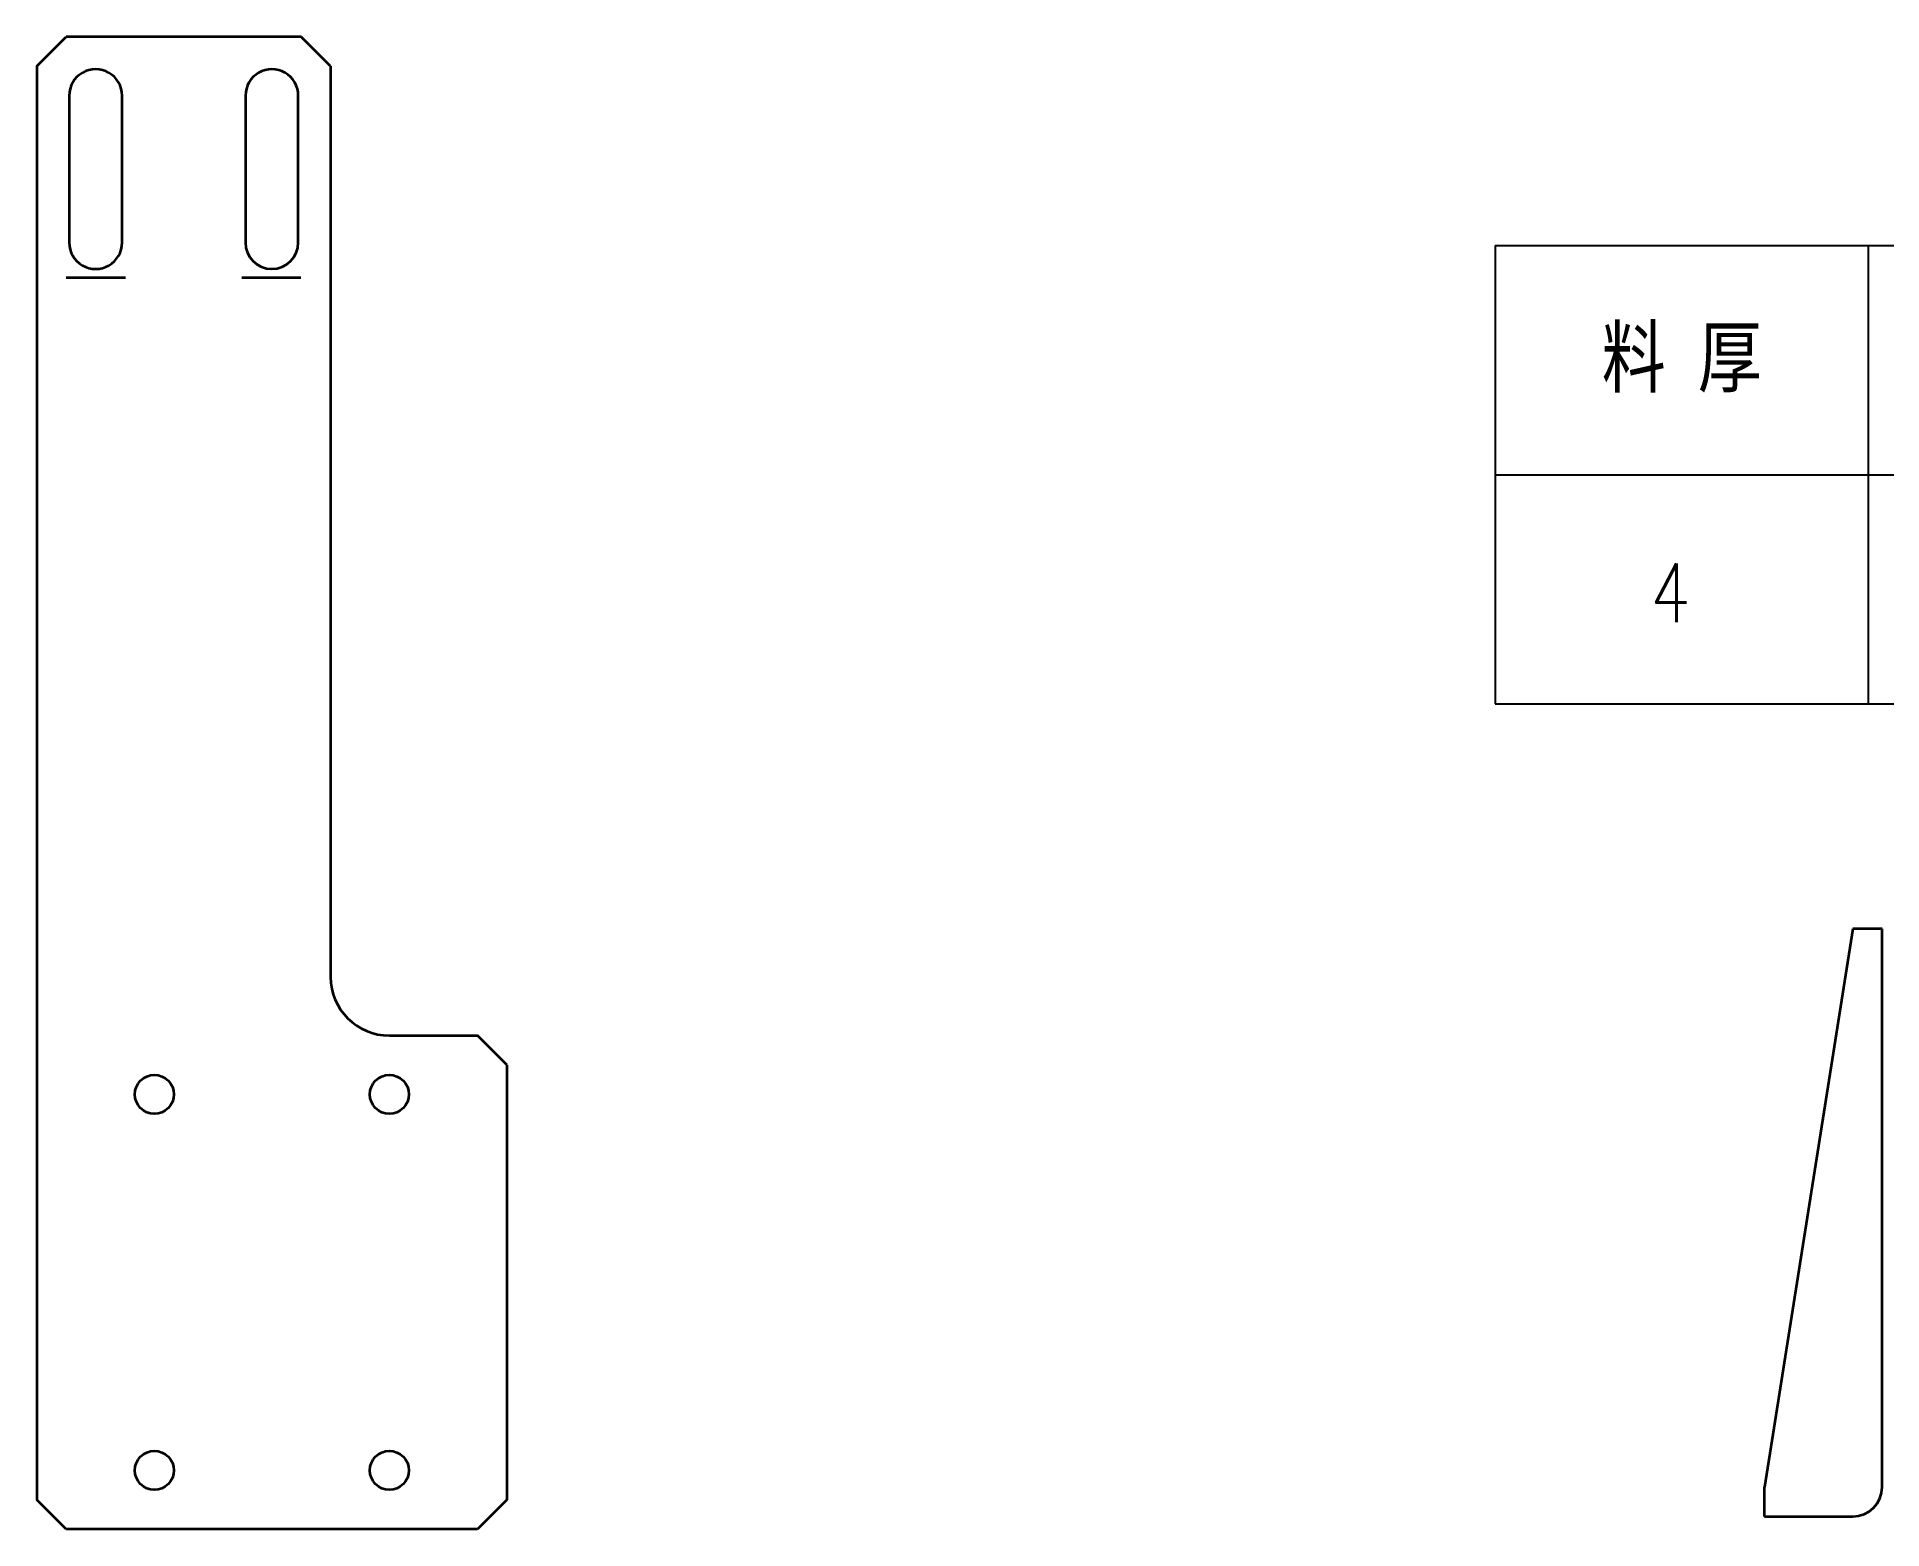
# Model space of a CAD drawing. Extents: x 84854 to 157441, y -74795 to -53229.
# Drawn here: x 89906.6 to 90220.7, y -53593.1 to -53339.1 of the extents above; entities that cross this region are included whole.
import ezdxf
from ezdxf.enums import TextEntityAlignment as Align

# ---------------------------------------------------------------- set-up
doc = ezdxf.new("R2010")
doc.units = 0
doc.header["$MEASUREMENT"] = 0
doc.layers.add('标注线', color=3, linetype='Continuous', lineweight=25)
doc.styles.add('DIM', font='romans.shx', dxfattribs={"width": 0.8, "bigfont": 'bigfont.shx'})
doc.styles.get("Standard").update_dxf_attribs({"font": 'FSGB2312.ttf', "width": 0.8, "height": 3.5})

# ---------------------------------------------------------------- blocks, each defined once
blk = doc.blocks.new('*T78')
at = {"color": 0, "linetype": 'ByBlock', "lineweight": -2, "transparency": 16777216}
for p, q in [((0, 0), (127, 0)), ((0, 0), (0, -78)), ((63.5, 0), (63.5, -78)), ((127, 0), (127, -78)), ((0, -39), (127, -39)), ((0, -78), (127, -78))]:
    blk.add_line(p, q, dxfattribs=at)
at = {"color": 0, "transparency": 16777216, "char_height": 10, "width": 60.5, "attachment_point": 5}
for s, insert in [('{\\fSimSun|b0|i0|c134|p2;料 厚}', (31.75, -19.5)), ('{\\fSimSun|b0|i0|c134|p2;件 数}', (95.25, -19.5))]:
    blk.add_mtext(s, dxfattribs=dict(at, insert=insert))
blk = doc.blocks.new('圆心打标')
at = {"layer": '标注线'}
for p, q in [((-2.5, 0), (2.5, 0)), ((0, 2.5), (0, -2.5))]:
    blk.add_line(p, q, dxfattribs=at)
blk = doc.blocks.new('拆图参数')
blk.add_blockref('*T78', (-63.5, 78))
at = {"layer": '标注线'}
blk.add_blockref('圆心打标', (67219.69, -21339.81), dxfattribs=at)
at = {"style": 'DIM', "width": 0.8}
blk.add_attdef('6', text='', height=10, dxfattribs=at).set_placement((-37.13, 18.91), align=Align.MIDDLE_LEFT)
blk.add_attdef('1', text='', height=10, dxfattribs=at).set_placement((36.65, 19.27), align=Align.MIDDLE_CENTER)

msp = doc.modelspace()

# ---------------------------------------------------------------- linework, layer by layer
at = {"color": 7, "lineweight": 35}
for p, q in [((89906.565, -53344.082, -500.161), (89911.565, -53339.082, -500.161)), ((89951.565, -53339.082, -500.161), (89911.565, -53339.082, -500.161)), ((89956.565, -53344.082, -500.161), (89951.565, -53339.082, -500.161)), ((89906.565, -53344.082, -500.161), (89906.565, -53588.082, -500.161)), ((89956.565, -53344.082, -500.161), (89956.565, -53499.082, -500.161)), ((89912.065, -53349.082, -500.161), (89912.065, -53374.082, -500.161)), ((89921.065, -53374.082, -500.161), (89921.065, -53349.082, -500.161)), ((89942.065, -53349.082, -500.161), (89942.065, -53374.082, -500.161)), ((89951.065, -53374.082, -500.161), (89951.065, -53349.082, -500.161)), ((89921.627, -53380.082, -500.161), (89911.565, -53380.082, -500.161)), ((89951.485, -53380.082, -500.161), (89941.424, -53380.082, -500.161)), ((90215.664, -53490.928, -500.161), (90200.664, -53585.928, -500.161)), ((90220.664, -53490.928, -500.161), (90215.664, -53490.928, -500.161)), ((90220.664, -53585.928, -500.161), (90220.664, -53490.928, -500.161)), ((89966.565, -53509.082, -500.161), (89981.565, -53509.082, -500.161)), ((89986.565, -53514.082, -500.161), (89981.565, -53509.082, -500.161)), ((89986.565, -53514.082, -500.161), (89986.565, -53588.082, -500.161)), ((89911.565, -53593.082, -500.161), (89906.565, -53588.082, -500.161)), ((89986.565, -53588.082, -500.161), (89981.565, -53593.082, -500.161)), ((90200.664, -53590.928, -500.161), (90200.664, -53585.928, -500.161)), ((90200.664, -53590.928, -500.161), (90215.664, -53590.928, -500.161)), ((89981.565, -53593.082, -500.161), (89911.565, -53593.082, -500.161))]:
    msp.add_line(p, q, dxfattribs=at)
for centre, radius in [((89926.565, -53519.082, -500.161), 3.323), ((89966.565, -53519.082, -500.161), 3.323), ((89926.565, -53583.082, -500.161), 3.324), ((89966.565, -53583.082, -500.161), 3.323)]:
    msp.add_circle(centre, radius, dxfattribs=at)
for centre, radius, start, end in [((89916.565, -53349.082, -500.161), 4.5, 0, 180.00001), ((89946.565, -53349.082, -500.161), 4.5, 0, 180.00001), ((89916.565, -53374.082, -500.161), 4.5, 179.99999, 0), ((89946.565, -53374.082, -500.161), 4.5, 180.00001, 0), ((89966.565, -53499.082, -500.161), 10, 180, 270), ((90215.664, -53585.928, -500.161), 5, 270, 0)]:
    msp.add_arc(centre, radius, start, end, dxfattribs=at)

# ---------------------------------------------------------------- block references
for p, values in [((89926.211, -53306.656), {'1': '1', '6': '12'}), ((90218.316, -53452.604), {'1': '1', '6': '4'})]:
    msp.add_blockref('拆图参数', p).add_auto_attribs(values)

doc.saveas('drawing.dxf')
